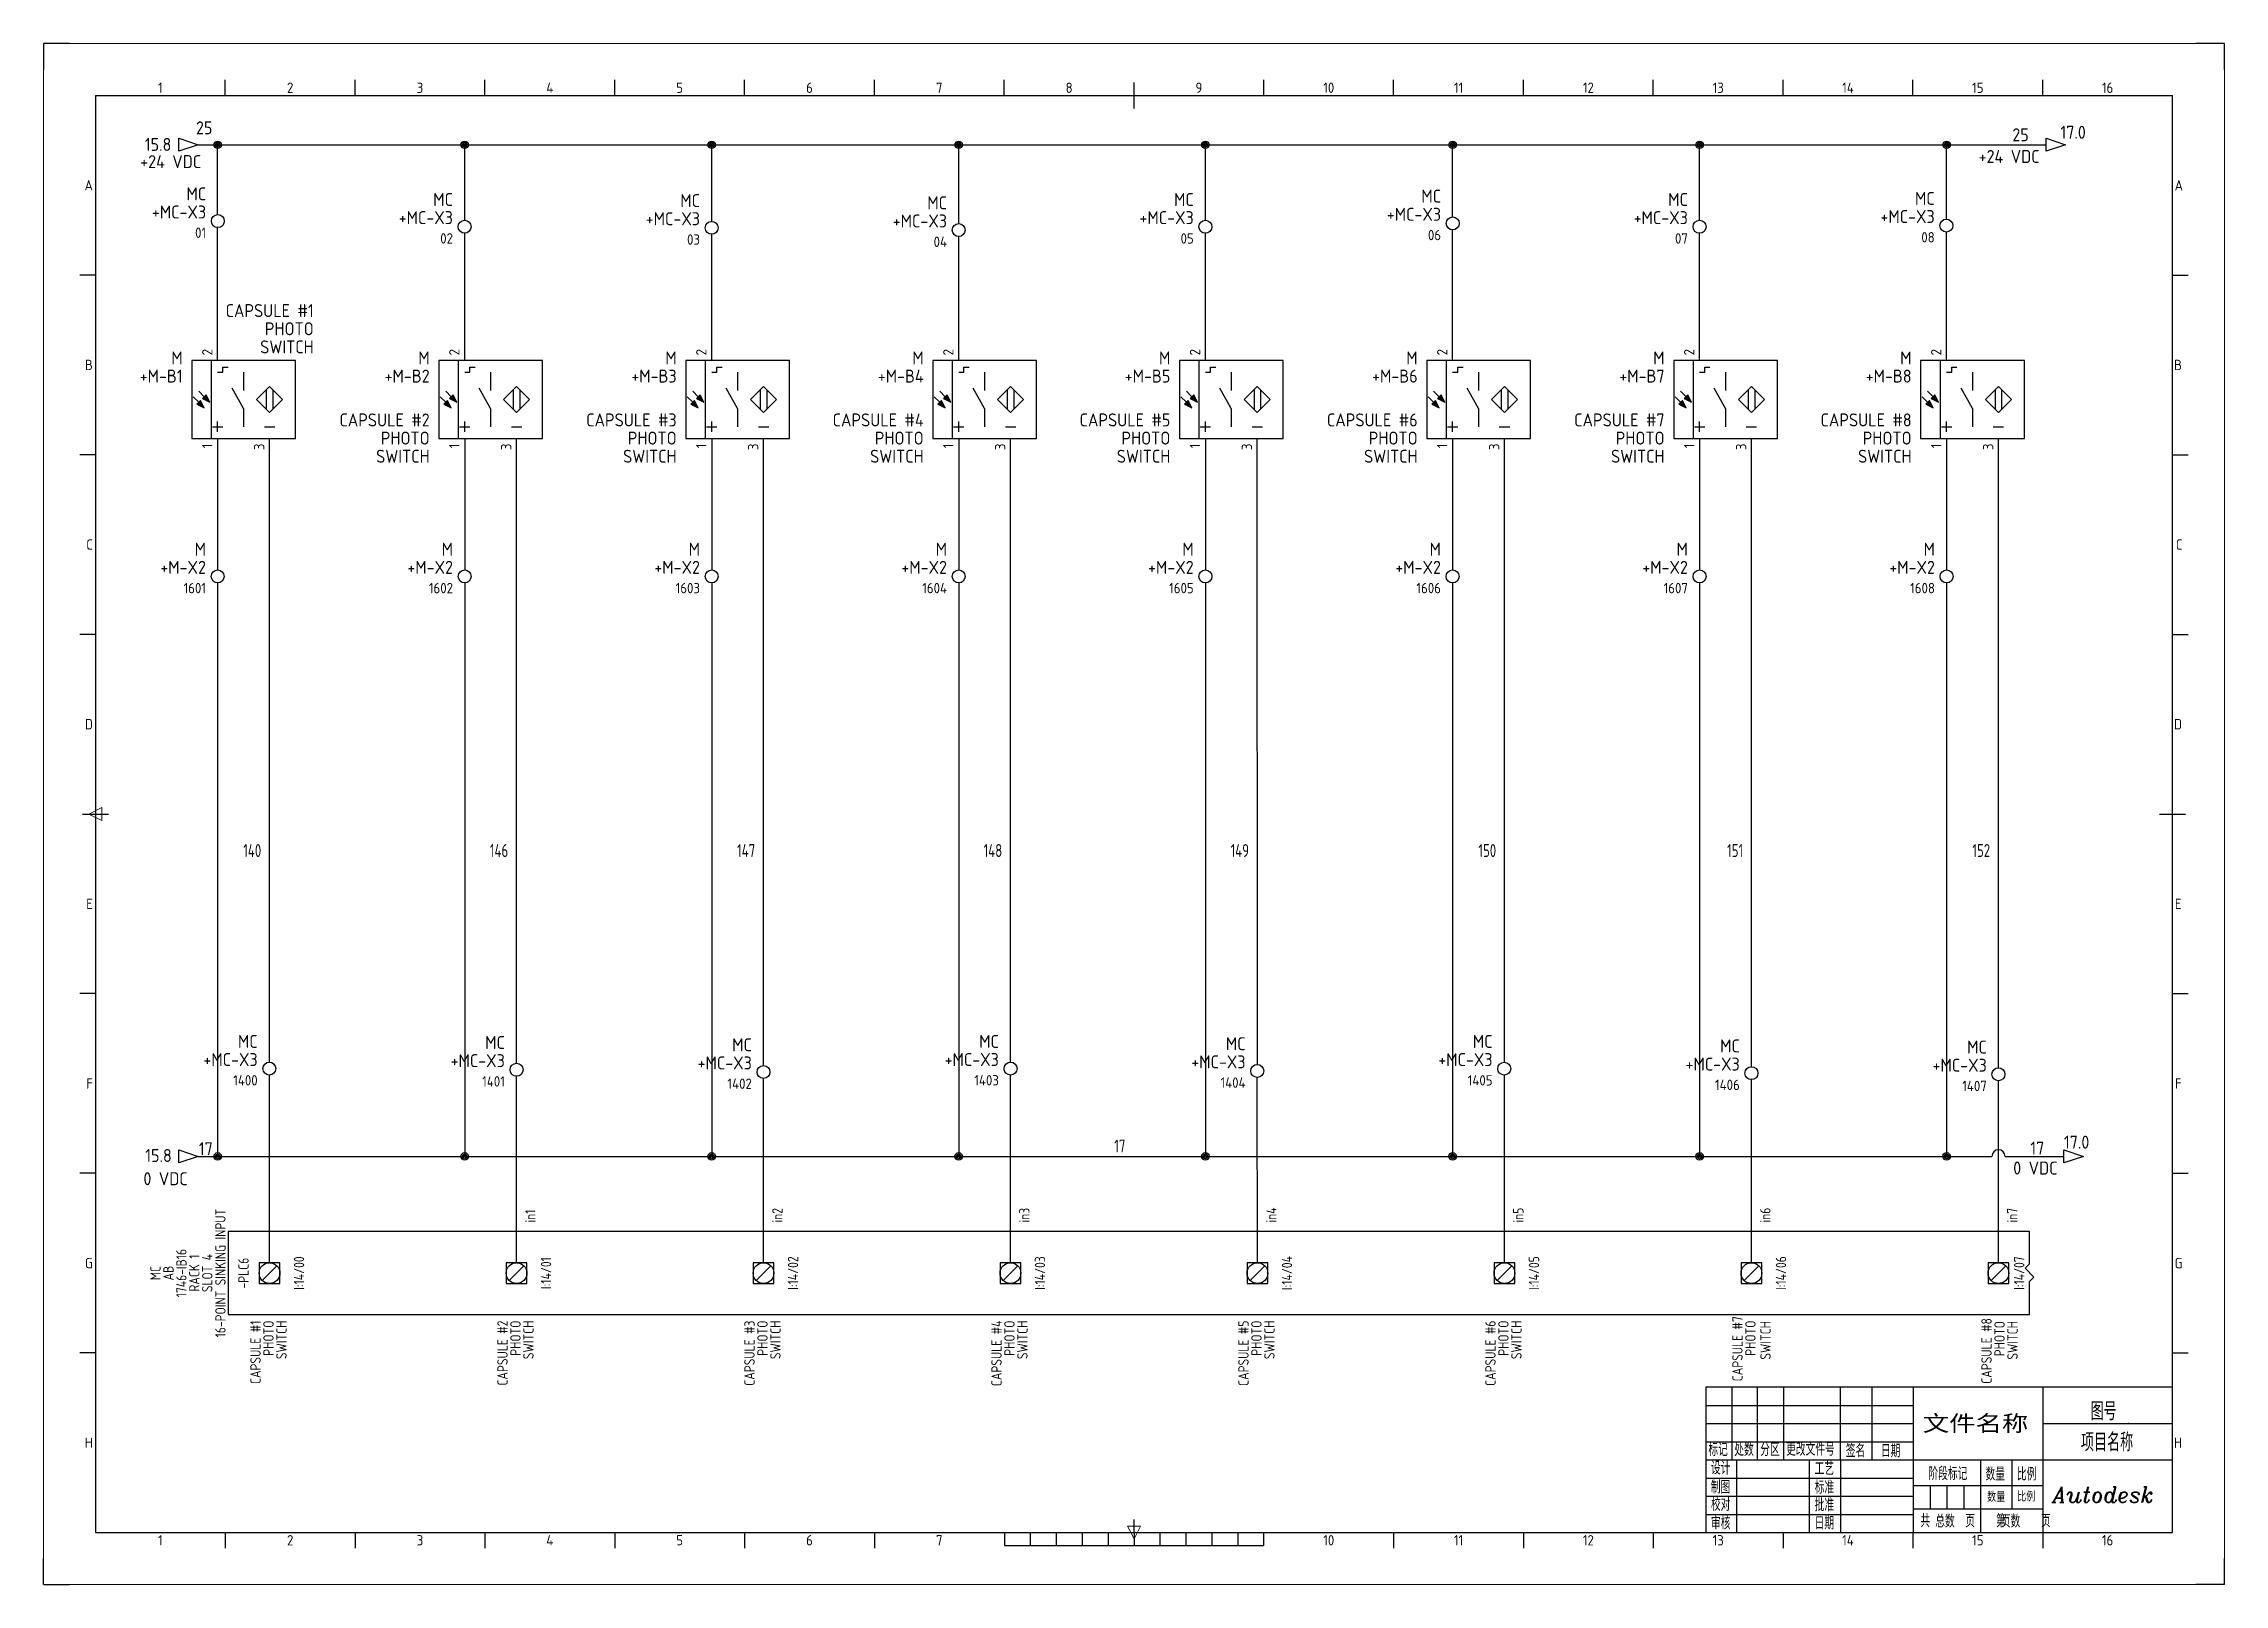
# Model space of a CAD drawing. Header units: millimetres. Extents: x 0 to 841, y 0 to 594.
import ezdxf
from ezdxf.enums import TextEntityAlignment as Align

# ---------------------------------------------------------------- set-up
doc = ezdxf.new("R2010")
doc.units = ezdxf.units.MM
doc.header["$LTSCALE"] = 12
for name, color, linetype in [('AE_BOR', 1, 'Continuous'), ('BLU_1.0mm^2', 5, 'Continuous'), ('DESC', 150, 'Continuous'), ('GRN_1.0mm^2', 3, 'Continuous'), ('GRN_2.5mm^2', 3, 'Continuous'), ('GRY_0.5mm^2', 9, 'Continuous'), ('LOC', 8, 'Continuous'), ('MISC', 7, 'Continuous'), ('SYMS', 7, 'Continuous'), ('TAGS', 150, 'Continuous'), ('TERMS', 123, 'Continuous'), ('WIRENO', 72, 'Continuous'), ('WIREREF', 52, 'Continuous'), ('WIREREF_DEST', 52, 'Continuous'), ('XREF', 7, 'Continuous'), ('图框_外框线', 7, 'Continuous'), ('图框_标题栏属性', 1, 'Continuous'), ('图框_标题栏文字', 6, 'Continuous')]:
    doc.layers.add(name, color=color, linetype=linetype)
doc.styles.get("Standard").update_dxf_attribs({"font": 'txt.shx', "bigfont": 'gbcbig.shx'})
doc.styles.add('WD', font='romans.shx', dxfattribs={"bigfont": 'gbcbig.shx'})
doc.styles.add('WD_IEC', font='isocp2.shx', dxfattribs={"width": 0.9, "height": 4, "bigfont": 'gbcbig.shx'})
doc.styles.add('工程字', font='gbenor.shx', dxfattribs={"bigfont": 'gbcbig.shx'})

# ---------------------------------------------------------------- blocks, each defined once
blk = doc.blocks.new('gb_a1')
for p, q in [((20, 574), (20, 20)), ((20, 574), (821, 574)), ((821, 20), (821, 574)), ((20, 20), (821, 20))]:
    blk.add_line(p, q)
at = {"layer": 'AE_BOR', "lineweight": 30}
for p, q in [((10, 594), (0, 594)), ((0, 594), (0, 584)), ((841, 594), (830, 594)), ((841, 584), (841, 594)), ((0, 0), (0, 10)), ((841, 0), (841, 10)), ((0, 0), (10, 0)), ((841, 0), (830, 0))]:
    blk.add_line(p, q, dxfattribs=at)
at = {"layer": 'AE_BOR', "color": 1, "lineweight": 15}
for p, q in [((0, 594), (841, 594)), ((0, 0), (0, 594)), ((841, 594), (841, 0)), ((17.5, 297), (22.5, 299.5)), ((22.5, 294.5), (17.5, 297)), ((22.5, 299.5), (22.5, 294.5)), ((420.5, 17.5), (418, 22.5)), ((418, 22.5), (423, 22.5)), ((423, 22.5), (420.5, 17.5)), ((841, 0), (0, 0))]:
    blk.add_line(p, q, dxfattribs=at)
at = {"layer": 'AE_BOR'}
for p, q in [((70.0625, 574), (70.0625, 580)), ((120.125, 574), (120.125, 580)), ((170.1875, 574), (170.1875, 580)), ((220.25, 574), (220.25, 580)), ((270.3125, 574), (270.3125, 580)), ((320.375, 574), (320.375, 580)), ((370.4375, 574), (370.4375, 580)), ((470.5625, 574), (470.5625, 580)), ((520.625, 574), (520.625, 580)), ((570.6875, 574), (570.6875, 580)), ((620.75, 574), (620.75, 580)), ((670.8125, 574), (670.8125, 580)), ((720.875, 574), (720.875, 580)), ((770.9375, 574), (770.9375, 580)), ((20, 504.75), (14, 504.75)), ((821, 504.75), (827, 504.75)), ((20, 435.5), (14, 435.5)), ((821, 435.5), (827, 435.5)), ((20, 366.25), (14, 366.25)), ((821, 366.25), (827, 366.25)), ((20, 227.75), (14, 227.75)), ((821, 227.75), (827, 227.75)), ((20, 158.5), (14, 158.5)), ((821, 158.5), (827, 158.5)), ((20, 89.25), (14, 89.25)), ((821, 89.25), (827, 89.25)), ((70.0625, 20), (70.0625, 14)), ((120.125, 20), (120.125, 14)), ((170.1875, 20), (170.1875, 14)), ((220.25, 20), (220.25, 14)), ((270.3125, 20), (270.3125, 14)), ((320.375, 20), (320.375, 14)), ((520.625, 20), (520.625, 14)), ((570.6875, 20), (570.6875, 14)), ((620.75, 20), (620.75, 14)), ((670.8125, 20), (670.8125, 14)), ((720.875, 20), (720.875, 14)), ((770.9375, 20), (770.9375, 14))]:
    blk.add_line(p, q, dxfattribs=at)
at = {"layer": 'AE_BOR', "color": 2, "lineweight": 30}
for p, q in [((420.5, 574), (420.5, 579)), ((420.5, 569), (420.5, 574)), ((15, 297), (25, 297)), ((816, 297), (826, 297)), ((370.5, 20), (370.5, 15)), ((380.5, 20), (380.5, 15)), ((390.5, 20), (390.5, 15)), ((400.5, 20), (400.5, 15)), ((410.5, 20), (410.5, 15)), ((420.5, 20), (420.5, 25)), ((420.5, 20), (420.5, 15)), ((430.5, 20), (430.5, 15)), ((440.5, 20), (440.5, 15)), ((450.5, 20), (450.5, 15)), ((460.5, 20), (460.5, 15)), ((470.5, 20), (470.5, 15)), ((370.5, 15), (470.5, 15))]:
    blk.add_line(p, q, dxfattribs=at)
at = {"layer": 'AE_BOR', "style": 'WD_IEC'}
for s, p in [('1', (45.03125, 575)), ('2', (95.09375, 575)), ('3', (145.15625, 575)), ('4', (195.21875, 575)), ('5', (245.28125, 575)), ('6', (295.34375, 575)), ('7', (345.40625, 575)), ('8', (395.46875, 575)), ('9', (445.53125, 575)), ('10', (495.59375, 575)), ('11', (545.65625, 575)), ('12', (595.71875, 575)), ('13', (645.78125, 575)), ('14', (695.84375, 575)), ('15', (745.90625, 575)), ('16', (795.96875, 575)), ('1', (45.03125, 15)), ('2', (95.09375, 15)), ('3', (145.15625, 15)), ('4', (195.21875, 15)), ('5', (245.28125, 15)), ('6', (295.34375, 15)), ('7', (345.40625, 15)), ('10', (495.59375, 15)), ('11', (545.65625, 15)), ('12', (595.71875, 15)), ('13', (645.78125, 15)), ('14', (695.84375, 15)), ('15', (745.90625, 15)), ('16', (795.96875, 15))]:
    blk.add_text(s, height=4, dxfattribs=at).set_placement(p, align=Align.CENTER)
for s, p in [('A', (19, 539.375)), ('A', (825.04762, 539.375)), ('B', (19, 470.125)), ('B', (824.66667, 470.125)), ('C', (19, 400.875)), ('C', (824.85714, 400.875)), ('D', (19, 331.625)), ('D', (824.66667, 331.625)), ('E', (19, 262.375)), ('E', (824.47619, 262.375)), ('F', (19, 193.125)), ('F', (824.47619, 193.125)), ('G', (19, 123.875)), ('G', (824.85714, 123.875)), ('H', (19, 54.625)), ('H', (824.66667, 54.625))]:
    blk.add_text(s, height=4, dxfattribs=at).set_placement(p, align=Align.MIDDLE_RIGHT)
blk = doc.blocks.new('PLCIO_3881')
at = {"layer": 'SYMS'}
for p, q in [((-16, 16), (-16, -16)), ((678.75, 16), (-16, 16)), ((678.75, 3.59), (678.75, 16)), ((-4, 4), (-4, -4)), ((4, 4), (-4, 4)), ((-4, 4), (-4, -4)), ((4, 4), (-4, 4)), ((-2.83, -2.83), (2.83, 2.83)), ((4, -4), (4, 4)), ((4, -4), (4, 4)), ((91.25, 4), (91.25, -4)), ((99.25, 4), (91.25, 4)), ((91.25, 4), (91.25, -4)), ((99.25, 4), (91.25, 4)), ((92.42, -2.83), (98.08, 2.83)), ((99.25, -4), (99.25, 4)), ((99.25, -4), (99.25, 4)), ((186.5, 4), (186.5, -4)), ((194.5, 4), (186.5, 4)), ((186.5, 4), (186.5, -4)), ((194.5, 4), (186.5, 4)), ((187.67, -2.83), (193.33, 2.83)), ((194.5, -4), (194.5, 4)), ((194.5, -4), (194.5, 4)), ((281.75, 4), (281.75, -4)), ((289.75, 4), (281.75, 4)), ((281.75, 4), (281.75, -4)), ((289.75, 4), (281.75, 4)), ((282.92, -2.83), (288.58, 2.83)), ((289.75, -4), (289.75, 4)), ((289.75, -4), (289.75, 4)), ((377, 4), (377, -4)), ((385, 4), (377, 4)), ((377, 4), (377, -4)), ((385, 4), (377, 4)), ((378.17, -2.83), (383.83, 2.83)), ((385, -4), (385, 4)), ((385, -4), (385, 4)), ((472.25, 4), (472.25, -4)), ((480.25, 4), (472.25, 4)), ((472.25, 4), (472.25, -4)), ((480.25, 4), (472.25, 4)), ((473.42, -2.83), (479.08, 2.83)), ((480.25, -4), (480.25, 4)), ((480.25, -4), (480.25, 4)), ((567.5, 4), (567.5, -4)), ((575.5, 4), (567.5, 4)), ((567.5, 4), (567.5, -4)), ((575.5, 4), (567.5, 4)), ((568.67, -2.83), (574.33, 2.83)), ((575.5, -4), (575.5, 4)), ((575.5, -4), (575.5, 4)), ((662.75, 4), (662.75, -4)), ((670.75, 4), (662.75, 4)), ((662.75, 4), (662.75, -4)), ((670.75, 4), (662.75, 4)), ((663.92, -2.83), (669.58, 2.83)), ((670.75, -4), (670.75, 4)), ((670.75, -4), (670.75, 4)), ((677.05, 1.89), (678.75, 3.59)), ((680.45, -1.5), (677.05, 1.89)), ((-4, -4), (4, -4)), ((-4, -4), (4, -4)), ((91.25, -4), (99.25, -4)), ((91.25, -4), (99.25, -4)), ((186.5, -4), (194.5, -4)), ((186.5, -4), (194.5, -4)), ((281.75, -4), (289.75, -4)), ((281.75, -4), (289.75, -4)), ((377, -4), (385, -4)), ((377, -4), (385, -4)), ((472.25, -4), (480.25, -4)), ((472.25, -4), (480.25, -4)), ((567.5, -4), (575.5, -4)), ((567.5, -4), (575.5, -4)), ((662.75, -4), (670.75, -4)), ((662.75, -4), (670.75, -4)), ((678.75, -3.2), (680.45, -1.5)), ((678.75, -16), (678.75, -3.2)), ((-16, -16), (678.75, -16))]:
    blk.add_line(p, q, dxfattribs=at)
for centre in [(0, 0), (95.25, 0), (190.5, 0), (285.75, 0), (381, 0), (476.25, 0), (571.5, 0), (666.75, 0)]:
    blk.add_circle(centre, 4, dxfattribs=at)
at = {"layer": 'SYMS', "style": 'WD_IEC', "width": 0.9}
for tag, p in [('TERMDESC01', (1.08, 6)), ('TERMDESC02', (96.33, 6)), ('TERMDESC03', (191.58, 6)), ('TERMDESC04', (286.83, 6)), ('TERMDESC05', (382.08, 6)), ('TERMDESC06', (477.33, 6)), ('TERMDESC07', (572.58, 6)), ('TERMDESC08', (667.83, 6))]:
    blk.add_attdef(tag, text='', height=4, rotation=90, dxfattribs=at).set_placement(p, align=Align.TOP_LEFT)
at = {"layer": 'SYMS', "style": 'WD_IEC'}
for tag, width, p in [('INST', 0.8, (-47, 0)), ('LOC', 0.8, (-42, 0)), ('MFG', 0.8, (-37, 0)), ('CAT', 0.8, (-32, 0)), ('LINE1', 0.9, (-27, 0)), ('LINE2', 0.9, (-22, 0)), ('DESC', 0.9, (-16.95, 0)), ('TAG', 0.8, (-10.29, 0)), ('TERM01', 0.9, (-6, 0)), ('TERM01', 0.9, (-5, 0)), ('TERM02', 0.9, (89.25, 0)), ('TERM03', 0.9, (184.5, 0)), ('TERM04', 0.9, (279.75, 0)), ('TERM05', 0.9, (375, 0)), ('TERM06', 0.9, (470.25, 0)), ('TERM07', 0.9, (565.5, 0)), ('TERM08', 0.9, (660.75, 0))]:
    blk.add_attdef(tag, text='', height=4, rotation=90, dxfattribs=dict(at, width=width)).set_placement(p, align=Align.CENTER)
at = {"layer": 'SYMS', "style": 'WD_IEC', "width": 0.9, "flags": 1}
for tag, p in [('X2TERM01', (0, 4)), ('X2TERM02', (95.25, 4)), ('X2TERM03', (190.5, 4)), ('X2TERM04', (285.75, 4)), ('X2TERM05', (381, 4)), ('X2TERM06', (476.25, 4)), ('X2TERM07', (571.5, 4)), ('X2TERM08', (666.75, 4))]:
    blk.add_attdef(tag, text='', height=0.64, rotation=90, dxfattribs=at).set_placement(p, align=Align.RIGHT)
at = {"layer": 'SYMS', "style": 'WD_IEC', "width": 0.8}
for tag, p in [('TAGA01', (6, 0)), ('TAGA02', (101.25, 0)), ('TAGA03', (196.5, 0)), ('TAGA04', (291.75, 0)), ('TAGA05', (387, 0)), ('TAGA06', (482.25, 0)), ('TAGA07', (577.5, 0)), ('TAGA08', (672.75, 0))]:
    blk.add_attdef(tag, text='', height=4, rotation=90, dxfattribs=at).set_placement(p, align=Align.TOP_CENTER)
at = {"layer": 'SYMS', "linetype": 'Continuous', "style": 'WD_IEC', "width": 0.9, "flags": 9}
blk.add_attdef('ASSYCODE', text='', height=0.64, rotation=90, dxfattribs=at).set_placement((-34.28, -7.36), align=Align.CENTER)
at = {"layer": 'SYMS', "style": 'WD_IEC', "width": 0.9}
for tag, p in [('DESCA01', (-3, -37)), ('DESCB01', (2, -37)), ('DESCC01', (7, -37)), ('DESCD01', (12, -37)), ('DESCE01', (17, -37)), ('DESCA02', (92.25, -37)), ('DESCB02', (97.25, -37)), ('DESCC02', (102.25, -37)), ('DESCD02', (107.25, -37)), ('DESCE02', (112.25, -37)), ('DESCA03', (187.5, -37)), ('DESCB03', (192.5, -37)), ('DESCC03', (197.5, -37)), ('DESCD03', (202.5, -37)), ('DESCE03', (207.5, -37)), ('DESCA04', (282.75, -37)), ('DESCB04', (287.75, -37)), ('DESCC04', (292.75, -37)), ('DESCD04', (297.75, -37)), ('DESCE04', (302.75, -37)), ('DESCA05', (378, -37)), ('DESCB05', (383, -37)), ('DESCC05', (388, -37)), ('DESCD05', (393, -37)), ('DESCE05', (398, -37)), ('DESCA06', (473.25, -37)), ('DESCB06', (478.25, -37)), ('DESCC06', (483.25, -37)), ('DESCD06', (488.25, -37)), ('DESCE06', (493.25, -37)), ('DESCA07', (568.5, -37)), ('DESCB07', (573.5, -37)), ('DESCC07', (578.5, -37)), ('DESCD07', (583.5, -37)), ('DESCE07', (588.5, -37)), ('DESCA08', (663.75, -37)), ('DESCB08', (668.75, -37)), ('DESCC08', (673.75, -37)), ('DESCD08', (678.75, -37)), ('DESCE08', (683.75, -37))]:
    blk.add_attdef(tag, text='', height=4, rotation=90, dxfattribs=at).set_placement(p, align=Align.RIGHT)
blk = doc.blocks.new('HA1S1')
blk.add_lwpolyline([(0, 1.25), (3.75, 0), (0, -1.25)], close=True)
at = {"style": 'WD_IEC'}
for tag, height, flags, p in [('WIRENO', 2.5, 8, (-1.25, 1)), ('SIGCODE', 1, 1, (5, 1.8))]:
    blk.add_attdef(tag, text='', height=height, dxfattribs=dict(at, flags=flags)).set_placement(p, align=Align.RIGHT)
at = {"style": 'WD_IEC', "flags": 1}
blk.add_attdef('X4TERM01', (0, 0), '', height=0.32, dxfattribs=at)
at = {"style": 'WD_IEC'}
blk.add_attdef('XREF', text='', height=2.5, dxfattribs=at).set_placement((5, 0), align=Align.MIDDLE_LEFT)
blk.add_attdef('DESC1', text='', height=2.5, dxfattribs=at).set_placement((-1.25, -1), align=Align.TOP_RIGHT)
blk = doc.blocks.new('HA1D3')
blk.add_lwpolyline([(0, 0), (-3.75, -1.25), (-3.75, 1.25)], close=True)
at = {"style": 'WD_IEC'}
blk.add_attdef('XREF', text='', height=2.5, dxfattribs=at).set_placement((-5, 0), align=Align.MIDDLE_RIGHT)
at = {"style": 'WD_IEC', "flags": 1}
blk.add_attdef('SIGCODE', text='', height=1, dxfattribs=at).set_placement((-2.5, 1.8), align=Align.RIGHT)
at = {"style": 'WD_IEC'}
for tag, p, height, flags in [('X1TERM01', (0, 0), 0.32, 1), ('WIRENO', (1.25, 1), 2.5, 8)]:
    blk.add_attdef(tag, p, '', height=height, dxfattribs=dict(at, flags=flags))
blk.add_attdef('DESC1', text='', height=2.5, dxfattribs=at).set_placement((1.25, -1), align=Align.TOP_LEFT)
blk = doc.blocks.new('VT0002')
blk.add_circle((0, 0), 1.25)
at = {"style": 'WD_IEC'}
for tag, p in [('INST', (-2.25, 7.5)), ('LOC', (-2.25, 4))]:
    blk.add_attdef(tag, text='', height=2.5, dxfattribs=at).set_placement(p, align=Align.RIGHT)
at = {"style": 'WD_IEC', "flags": 1}
for tag, p, height in [('ASSYCODE', (2.75, 10.75), 1), ('CATDESC', (2.75, 9.25), 1), ('MFG', (2.75, 7.25), 1.5), ('CAT', (2.75, 4.75), 1.5), ('X4TERM01', (-1.25, 0), 0.32), ('X4PIN01', (-1.25, 1), 0.4), ('X4TERMDESC01', (-1.25, 0.5), 0.4), ('X2TERM01', (0, 1.25), 0.32), ('X2PIN01', (0, 2.25), 0.4), ('X2TERMDESC01', (0, 1.75), 0.4), ('X8PIN01', (0, -0.25), 0.4), ('X1TERM01', (1.25, 0), 0.32), ('X1PIN01', (1.25, 1), 0.4), ('X1TERMDESC01', (1.25, 0.5), 0.4), ('X8TERM01', (0, -1.25), 0.32), ('X8TERMDESC01', (0, -0.75), 0.4), ('STRIPSEQ', (0, -3), 0.4), ('LINKTERM', (0, -2), 0.4)]:
    blk.add_attdef(tag, p, '', height=height, dxfattribs=at)
at = {"style": 'WD_IEC', "flags": 8}
for tag, height, p in [('TAGSTRIP', 2.5, (-2.25, 0.5)), ('TERM01', 2, (-2.25, -3.25))]:
    blk.add_attdef(tag, text='', height=height, dxfattribs=at).set_placement(p, align=Align.RIGHT)
blk = doc.blocks.new('VPX11PE3R')
for p, q in [((-1.25, 7.5), (-1.25, -7.5)), ((0, 5.25), (1, 5.25)), ((1, 5.25), (1, 6.25)), ((1, 6.25), (2, 6.25)), ((5, 5.25), (5, 1.75)), ((-3.66, -0.53), (-4.72, 0.53)), ((-2.59, 0.53), (-3.66, 1.59)), ((-2.24, 0.88), (-2.95, 0.18)), ((-2.95, 0.18), (-1.53, -0.53)), ((-1.53, -0.53), (-2.24, 0.88)), ((5, -1.75), (2.81, 2.19)), ((9.38, 1.87), (9.38, -1.88)), ((10.62, 1.87), (10.62, -1.88)), ((-3.3, -0.18), (-4.01, -0.88)), ((-4.01, -0.88), (-2.59, -1.59)), ((-2.59, -1.59), (-3.3, -0.18)), ((5, -1.75), (5, -5.25)), ((-1, -5.25), (1, -5.25)), ((0, -6.25), (0, -4.25)), ((9, -5.25), (11, -5.25))]:
    blk.add_line(p, q)
for points in [[(-5, -7.5), (15, -7.5), (15, 7.5), (-5, 7.5)], [(10, 2.5), (12.5, 0), (10, -2.5), (7.5, 0)]]:
    blk.add_lwpolyline(points, close=True)
for points in [[(-2.24, 0.88), (-2.95, 0.18), (-1.53, -0.53)], [(-3.3, -0.18), (-4.01, -0.88), (-2.59, -1.59)]]:
    blk.add_solid(points)
at = {"style": 'WD_IEC'}
for tag, p in [('INST', (-6.75, 10.25)), ('LOC', (-6.75, 6.75)), ('TAG1', (-6.75, 3.25)), ('DESC1', (-6.75, -5.2)), ('DESC2', (-6.75, -8.7)), ('DESC3', (-6.75, -12.2))]:
    blk.add_attdef(tag, text='', height=2.5, dxfattribs=at).set_placement(p, align=Align.RIGHT)
blk.add_attdef('TERM02', (-1, 8.5), '', height=2, rotation=90, dxfattribs=at)
at = {"style": 'WD_IEC', "flags": 1}
for tag, p, height in [('X2TERM02', (0, 7.5), 0.32), ('MFG', (17.75, 6.5), 1.5), ('CAT', (17.75, 4), 1.5), ('ASSYCODE', (16, -4), 1), ('X8TERM01', (0, -7.5), 0.32), ('X8TERM03', (10, -7.5), 0.32), ('FAMILY', (16, -5.5), 1), ('CATDESC', (16, -7), 1)]:
    blk.add_attdef(tag, p, '', height=height, dxfattribs=at)
at = {"lineweight": 15, "style": 'WD_IEC'}
blk.add_attdef('XREF', text='', height=2.5, dxfattribs=at).set_placement((-6.75, -1.35), align=Align.RIGHT)
at = {"style": 'WD_IEC'}
for tag, p in [('TERM01', (-1, -8.5)), ('TERM03', (9, -8.5))]:
    blk.add_attdef(tag, text='', height=2, rotation=90, dxfattribs=at).set_placement(p, align=Align.RIGHT)
blk = doc.blocks.new('WD_WNH')
at = {"linetype": 'Continuous', "style": 'WD_IEC', "width": 0.8}
blk.add_attdef('WIRENO', text='', height=2.5, dxfattribs=at).set_placement((0, 0.75), align=Align.CENTER)
at = {"style": 'WD_IEC', "flags": 1}
for tag, p in [('W08USER', (0, 0.375)), ('W04USER', (0, 0.875)), ('W05USER', (0, 0.75)), ('W09USER', (0, 0.25)), ('W03USER', (0, 1)), ('W06USER', (0, 0.625)), ('W07USER', (0, 0.5)), ('W02USER', (0, 1.125)), ('W01USER', (0, 1.25)), ('W10USER', (0, 0.125))]:
    blk.add_attdef(tag, text='', height=0.08, dxfattribs=at).set_placement(p, align=Align.CENTER)
blk = doc.blocks.new('WD_WNV')
at = {"linetype": 'Continuous', "style": 'WD_IEC', "width": 0.8}
blk.add_attdef('WIRENO', text='', height=2.5, dxfattribs=at).set_placement((-1.6, 0), align=Align.MIDDLE_RIGHT)
at = {"style": 'WD_IEC', "flags": 1}
for tag, p in [('W08USER', (-1, 0.375)), ('W04USER', (-1, 0.875)), ('W05USER', (-1, 0.75)), ('W09USER', (-1, 0.25)), ('W03USER', (-1, 1)), ('W06USER', (-1, 0.625)), ('W07USER', (-1, 0.5)), ('W02USER', (-1, 1.125)), ('W01USER', (-1, 1.25)), ('W10USER', (-1, 0.125))]:
    blk.add_attdef(tag, text='', height=0.08, dxfattribs=at).set_placement(p, align=Align.CENTER)
blk = doc.blocks.new('CorpLogoBlock')
at = {"insert": (-46.09, 17.54), "char_height": 6, "width": 37.2055, "attachment_point": 1, "style": '工程字'}
blk.add_mtext('{\\Fitalic|c0;Autodesk}', dxfattribs=at)
blk = doc.blocks.new('GB_TitleBlock')
at = {"lineweight": -3}
for p, q in [((-50, 42), (0, 42)), ((-50, 28), (0, 28))]:
    blk.add_line(p, q, dxfattribs=at)
blk.add_point((-16.99, 42), dxfattribs=at)
at = {"layer": '图框_外框线'}
for p, q in [((-170, 56), (-170, 28)), ((-160, 28), (-160, 56)), ((-150, 56), (-150, 28)), ((-128, 28), (-128, 56)), ((-116, 56), (-116, 28)), ((-100, 56), (-100, 0)), ((-50, 56), (-50, 0)), ((-180, 49), (-100, 49)), ((-180, 42), (-100, 42)), ((-180, 35), (-100, 35)), ((-180, 28), (-50, 28)), ((-168, 0), (-168, 28)), ((-140, 0), (-140, 28)), ((-128, 28), (-128, 0)), ((-74, 28), (-74, 0)), ((-62, 28), (-62, 9)), ((-180, 21), (-100, 21)), ((-50, 18), (-100, 18)), ((-93.5, 18), (-93.5, 9)), ((-87, 18), (-87, 9)), ((-80.5, 18), (-80.5, 9)), ((-180, 14), (-100, 14)), ((-50, 9), (-100, 9)), ((-180, 7), (-100, 7))]:
    blk.add_line(p, q, dxfattribs=at)
blk.add_lwpolyline([(0, 56), (-180, 56), (-180, 0), (0, 0), (0, 56)], dxfattribs=at)
at = {"style": 'WD', "flags": 1}
blk.add_attdef('WD_TB', (-168.38, 50.46), '', height=2, dxfattribs=at)
at = {"layer": '图框_标题栏属性', "style": '工程字'}
for tag, p in [('REV3', (-179.58, 50.91)), ('REV2', (-179.43, 43.49)), ('REV1', (-179.43, 36.77))]:
    blk.add_attdef(tag, p, '', height=3, dxfattribs=at)
for tag, height, width, p, p2 in [('REV3DET', 3, 13.288798, (-148.76, 50.77), (-130.49, 50.77)), ('BY3', 3, 6.930672, (-126.95, 50.77), (-117.42, 50.77)), ('RD3', 3, 9.096075, (-114.66, 50.77), (-102.16, 50.77)), ('REV2DET', 3, 1.39216, (-148.76, 43.77), (-130.49, 43.77)), ('BY2', 3, 6.930672, (-126.95, 43.77), (-117.42, 43.77)), ('RD2', 3, 9.096075, (-114.66, 43.77), (-102.16, 43.77)), ('文件名称', 7, 2.04191, (-96.3, 38.33), (-55.63, 38.33)), ('REV1DET', 3, 13.288798, (-148.76, 36.77), (-130.49, 36.77)), ('BY1', 3, 6.930672, (-126.95, 36.77), (-117.42, 36.77)), ('RD1', 3, 9.096075, (-114.66, 36.77), (-102.16, 36.77))]:
    blk.add_attdef(tag, text='', height=height, dxfattribs=dict(at, width=width)).set_placement(p, p2, align=Align.FIT)
for tag, p in [('图号', (-26.57, 46.93)), ('项目名称', (-25.25, 35.16))]:
    blk.add_attdef(tag, text='', height=7, dxfattribs=at).set_placement(p, align=Align.MIDDLE)
at = {"layer": '图框_标题栏属性', "lineweight": -3}
for tag, p in [('设计', (-163.59, 22.3)), ('工艺', (-123.59, 22.3)), ('制图', (-163.59, 15.3)), ('标准', (-123.59, 15.3)), ('校对', (-163.59, 8.3)), ('批准', (-123.59, 8.3)), ('审核', (-163.59, 1.3)), ('日期', (-123.59, 1.3))]:
    blk.add_attdef(tag, p, '', height=5, dxfattribs=at)
at = {"layer": '图框_标题栏属性', "style": '工程字'}
for tag, height, p in [('数量', 3.5, (-68.02, 13.58)), ('比例', 3.5, (-56.4, 13.74)), ('总数', 5, (-87.74, 4.36)), ('页数', 5, (-62.45, 4.36))]:
    blk.add_attdef(tag, text='', height=height, dxfattribs=at).set_placement(p, align=Align.MIDDLE_CENTER)
at = {"layer": '图框_标题栏文字', "style": '工程字'}
for s, p in [('标记', (-179, 29.44)), ('处数', (-169, 29.44)), ('分区', (-159, 29.44)), ('更改文件号', (-149, 29.59)), ('签名', (-126, 29)), ('日期', (-112.47, 28.98)), ('设计', (-177.99, 22.35)), ('工艺', (-138.02, 22.15)), ('阶段标记', (-94.11, 20.2)), ('数量', (-72.11, 20)), ('比例', (-60, 20)), ('制图', (-178.04, 15.02)), ('标准', (-137.99, 14.92)), ('校对', (-177.99, 8.33)), ('批准', (-138.02, 8.15)), ('审核', (-177.99, 1.15)), ('日期', (-138.02, 1.15)), ('共     页   第     页', (-97.24, 2))]:
    blk.add_text(s, height=5, dxfattribs=at).set_placement(p)
blk = doc.blocks.new('wddot')
for radius in [0.72, 0.449, 0.223]:
    blk.add_circle((0, 0), radius)

msp = doc.modelspace()

# ---------------------------------------------------------------- linework, layer by layer
at = {"layer": 'BLU_1.0mm^2'}
for p, q in [((59.66, 555), (352.89, 555)), ((87.12, 201.33), (87.12, 441.82)), ((182.38, 200.9), (182.38, 441.82)), ((277.62, 200.03), (277.62, 441.82)), ((372.88, 201.33), (372.89, 441.82)), ((468.12, 200.44), (468.02, 441.82)), ((563.38, 201.31), (563.38, 441.82)), ((658.62, 199.58), (658.62, 441.82)), ((753.88, 199.15), (753.88, 441.82))]:
    msp.add_line(p, q, dxfattribs=at)
at = {"layer": 'BLU_1.0mm^2', "ltscale": 4}
for p, q in [((67.12, 528.08), (67.12, 555)), ((162.38, 525.92), (162.38, 555)), ((257.63, 525.48), (257.63, 555)), ((352.89, 555), (772.23, 555)), ((352.89, 524.62), (352.89, 555)), ((448.02, 525.9), (448.04, 555)), ((543.38, 527.2), (543.38, 555)), ((638.62, 525.9), (638.62, 555)), ((733.87, 526.33), (733.87, 555)), ((67.12, 471.82), (67.12, 523.08)), ((543.38, 471.82), (543.38, 522.2)), ((162.38, 471.82), (162.38, 520.92)), ((257.63, 471.82), (257.63, 520.48)), ((352.89, 471.82), (352.89, 519.62)), ((448.02, 471.82), (448.04, 520.9)), ((638.62, 471.82), (638.62, 520.9)), ((733.87, 471.82), (733.87, 521.33)), ((67.12, 441.82), (67.12, 391.09)), ((162.38, 441.82), (162.38, 391.09)), ((257.63, 441.82), (257.63, 391.09)), ((352.89, 441.82), (352.89, 391.09)), ((448.02, 441.82), (448.02, 391.09)), ((543.38, 441.82), (543.38, 391.09)), ((638.62, 441.82), (638.62, 391.09)), ((733.87, 441.82), (733.87, 391.09))]:
    msp.add_line(p, q, dxfattribs=at)
at = {"layer": 'GRN_1.0mm^2', "ltscale": 4}
for p, q in [((67.12, 386.09), (67.12, 165)), ((162.38, 386.09), (162.38, 165)), ((257.63, 386.09), (257.63, 165)), ((352.89, 386.09), (352.89, 165)), ((448.02, 386.09), (448.02, 165)), ((543.38, 386.09), (543.38, 165)), ((638.62, 386.09), (638.62, 165)), ((733.87, 386.09), (733.87, 165))]:
    msp.add_line(p, q, dxfattribs=at)
at = {"layer": 'GRN_2.5mm^2', "ltscale": 4}
for p, q in [((59.66, 165), (751.34, 165)), ((756.41, 165), (779.14, 165))]:
    msp.add_line(p, q, dxfattribs=at)
msp.add_arc((753.88, 165), 2.54, 0, 180, dxfattribs=at)
at = {"layer": 'GRY_0.5mm^2'}
for p, q in [((87.12, 124), (87.12, 196.33)), ((182.38, 124), (182.38, 195.9)), ((277.62, 124), (277.62, 195.03)), ((372.88, 124), (372.89, 196.33)), ((468.12, 124), (468.02, 195.44)), ((563.38, 124), (563.38, 196.31)), ((658.62, 124), (658.62, 194.58)), ((753.88, 124), (753.88, 194.15))]:
    msp.add_line(p, q, dxfattribs=at)

# ---------------------------------------------------------------- block references
for name, p in [('gb_a1', (0, 0)), ('CorpLogoBlock', (821, 20))]:
    msp.add_blockref(name, p)
ref = msp.add_blockref('GB_TitleBlock', (821, 20))
ref.add_attrib('页数', '页数', dxfattribs={"layer": '图框_标题栏属性', "height": 5, "style": '工程字'}).set_placement((758.55, 24.36), align=Align.MIDDLE_CENTER)
ref.add_attrib('总数', '总数', dxfattribs={"layer": '图框_标题栏属性', "height": 5, "style": '工程字'}).set_placement((733.26, 24.36), align=Align.MIDDLE_CENTER)
ref.add_attrib('比例', '比例', dxfattribs={"layer": '图框_标题栏属性', "height": 3.5, "style": '工程字'}).set_placement((764.6, 33.74), align=Align.MIDDLE_CENTER)
ref.add_attrib('数量', '数量', dxfattribs={"layer": '图框_标题栏属性', "height": 3.5, "style": '工程字'}).set_placement((752.98, 33.58), align=Align.MIDDLE_CENTER)
ref.add_attrib('项目名称', '项目名称', dxfattribs={"layer": '图框_标题栏属性', "height": 7, "style": '工程字'}).set_placement((795.75, 55.16), align=Align.MIDDLE)
ref.add_attrib('图号', '图号', dxfattribs={"layer": '图框_标题栏属性', "height": 7, "style": '工程字'}).set_placement((794.43, 66.93), align=Align.MIDDLE)
ref.add_attrib('文件名称', '文件名称', dxfattribs={"layer": '图框_标题栏属性', "height": 7, "style": '工程字', "width": 2.04191}).set_placement((724.7, 58.33), (765.37, 58.33), align=Align.FIT)
at = {"layer": 'SYMS', "ltscale": 4}
ref = msp.add_blockref('HA1D3', (59.66, 555), dxfattribs=dict(at, xscale=2, yscale=2, zscale=2))
ref.add_attrib('WIRENO', '25', (58.75, 559.03), dxfattribs={"layer": 'WIREREF_DEST', "height": 5, "style": 'WD_IEC', "flags": 8})
ref.add_attrib('DESC1', '+24 VDC', dxfattribs={"layer": 'DESC', "height": 5, "style": 'WD_IEC'}).set_placement((37.25, 551), align=Align.TOP_LEFT)
ref.add_attrib('XREF', '15.8', dxfattribs={"layer": 'XREF', "height": 5, "style": 'WD_IEC'}).set_placement((49.26, 555.14), align=Align.MIDDLE_RIGHT)
at = {"layer": 'SYMS', "xscale": 2, "yscale": 2, "zscale": 2}
for p in [(67.12, 555), (162.38, 555), (257.63, 555), (352.89, 555), (448.04, 555), (448.04, 555), (543.38, 555), (543.38, 555), (638.62, 555), (638.62, 555), (733.87, 555), (733.87, 555), (67.12, 165), (162.38, 165), (257.63, 165), (352.89, 165), (448.02, 165), (543.38, 165), (638.62, 165), (733.87, 165)]:
    msp.add_blockref('wddot', p, dxfattribs=at)
at = {"layer": 'SYMS', "ltscale": 4}
ref = msp.add_blockref('HA1S1', (772.23, 555), dxfattribs=dict(at, xscale=2, yscale=2, zscale=2))
ref.add_attrib('WIRENO', '25', dxfattribs={"layer": 'WIREREF', "height": 5, "style": 'WD_IEC', "flags": 8}).set_placement((765.57, 556.35), align=Align.RIGHT)
ref.add_attrib('DESC1', '+24 VDC', dxfattribs={"layer": 'DESC', "height": 5, "style": 'WD_IEC'}).set_placement((769.73, 553), align=Align.TOP_RIGHT)
ref.add_attrib('XREF', '17.0', dxfattribs={"layer": 'XREF', "height": 5, "style": 'WD_IEC'}).set_placement((777.77, 559.82), align=Align.MIDDLE_LEFT)
at = {"layer": 'SYMS'}
ref = msp.add_blockref('VT0002', (67.18, 525.58), dxfattribs=dict(at, xscale=2, yscale=2, zscale=2))
ref.add_attrib('TAGSTRIP', '+MC-X3', dxfattribs={"layer": 'TAGS', "height": 5, "style": 'WD_IEC', "flags": 8}).set_placement((62.68, 526.58), align=Align.RIGHT)
ref.add_attrib('LOC', 'MC', dxfattribs={"layer": 'LOC', "height": 5, "style": 'WD_IEC'}).set_placement((62.68, 533.58), align=Align.RIGHT)
ref.add_attrib('TERM01', '01', dxfattribs={"layer": 'TERMS', "height": 4, "style": 'WD_IEC', "flags": 8}).set_placement((62.68, 519.08), align=Align.RIGHT)
ref = msp.add_blockref('VT0002', (162.36, 523.42), dxfattribs=dict(at, xscale=2, yscale=2, zscale=2))
ref.add_attrib('TAGSTRIP', '+MC-X3', dxfattribs={"layer": 'TAGS', "height": 5, "style": 'WD_IEC', "flags": 8}).set_placement((157.86, 524.42), align=Align.RIGHT)
ref.add_attrib('LOC', 'MC', dxfattribs={"layer": 'LOC', "height": 5, "style": 'WD_IEC'}).set_placement((157.86, 531.42), align=Align.RIGHT)
ref.add_attrib('TERM01', '02', dxfattribs={"layer": 'TERMS', "height": 4, "style": 'WD_IEC', "flags": 8}).set_placement((157.86, 516.92), align=Align.RIGHT)
ref = msp.add_blockref('VT0002', (257.63, 522.98), dxfattribs=dict(at, xscale=2, yscale=2, zscale=2))
ref.add_attrib('TAGSTRIP', '+MC-X3', dxfattribs={"layer": 'TAGS', "height": 5, "style": 'WD_IEC', "flags": 8}).set_placement((253.13, 523.98), align=Align.RIGHT)
ref.add_attrib('LOC', 'MC', dxfattribs={"layer": 'LOC', "height": 5, "style": 'WD_IEC'}).set_placement((253.13, 530.98), align=Align.RIGHT)
ref.add_attrib('TERM01', '03', dxfattribs={"layer": 'TERMS', "height": 4, "style": 'WD_IEC', "flags": 8}).set_placement((253.13, 516.48), align=Align.RIGHT)
ref = msp.add_blockref('VT0002', (352.89, 522.12), dxfattribs=dict(at, xscale=2, yscale=2, zscale=2))
ref.add_attrib('TAGSTRIP', '+MC-X3', dxfattribs={"layer": 'TAGS', "height": 5, "style": 'WD_IEC', "flags": 8}).set_placement((348.39, 523.12), align=Align.RIGHT)
ref.add_attrib('LOC', 'MC', dxfattribs={"layer": 'LOC', "height": 5, "style": 'WD_IEC'}).set_placement((348.39, 530.12), align=Align.RIGHT)
ref.add_attrib('TERM01', '04', dxfattribs={"layer": 'TERMS', "height": 4, "style": 'WD_IEC', "flags": 8}).set_placement((348.39, 515.62), align=Align.RIGHT)
ref = msp.add_blockref('VT0002', (448.04, 523.4), dxfattribs=dict(at, xscale=2, yscale=2, zscale=2))
ref.add_attrib('TAGSTRIP', '+MC-X3', dxfattribs={"layer": 'TAGS', "height": 5, "style": 'WD_IEC', "flags": 8}).set_placement((443.54, 524.4), align=Align.RIGHT)
ref.add_attrib('LOC', 'MC', dxfattribs={"layer": 'LOC', "height": 5, "style": 'WD_IEC'}).set_placement((443.54, 531.4), align=Align.RIGHT)
ref.add_attrib('TERM01', '05', dxfattribs={"layer": 'TERMS', "height": 4, "style": 'WD_IEC', "flags": 8}).set_placement((443.54, 516.9), align=Align.RIGHT)
ref = msp.add_blockref('VT0002', (543.42, 524.7), dxfattribs=dict(at, xscale=2, yscale=2, zscale=2))
ref.add_attrib('TAGSTRIP', '+MC-X3', dxfattribs={"layer": 'TAGS', "height": 5, "style": 'WD_IEC', "flags": 8}).set_placement((538.92, 525.7), align=Align.RIGHT)
ref.add_attrib('LOC', 'MC', dxfattribs={"layer": 'LOC', "height": 5, "style": 'WD_IEC'}).set_placement((538.92, 532.7), align=Align.RIGHT)
ref.add_attrib('TERM01', '06', dxfattribs={"layer": 'TERMS', "height": 4, "style": 'WD_IEC', "flags": 8}).set_placement((538.92, 518.2), align=Align.RIGHT)
ref = msp.add_blockref('VT0002', (638.61, 523.4), dxfattribs=dict(at, xscale=2, yscale=2, zscale=2))
ref.add_attrib('TAGSTRIP', '+MC-X3', dxfattribs={"layer": 'TAGS', "height": 5, "style": 'WD_IEC', "flags": 8}).set_placement((634.11, 524.4), align=Align.RIGHT)
ref.add_attrib('LOC', 'MC', dxfattribs={"layer": 'LOC', "height": 5, "style": 'WD_IEC'}).set_placement((634.11, 531.4), align=Align.RIGHT)
ref.add_attrib('TERM01', '07', dxfattribs={"layer": 'TERMS', "height": 4, "style": 'WD_IEC', "flags": 8}).set_placement((634.11, 516.9), align=Align.RIGHT)
ref = msp.add_blockref('VT0002', (733.79, 523.83), dxfattribs=dict(at, xscale=2, yscale=2, zscale=2))
ref.add_attrib('TAGSTRIP', '+MC-X3', dxfattribs={"layer": 'TAGS', "height": 5, "style": 'WD_IEC', "flags": 8}).set_placement((729.29, 524.83), align=Align.RIGHT)
ref.add_attrib('LOC', 'MC', dxfattribs={"layer": 'LOC', "height": 5, "style": 'WD_IEC'}).set_placement((729.29, 531.83), align=Align.RIGHT)
ref.add_attrib('TERM01', '08', dxfattribs={"layer": 'TERMS', "height": 4, "style": 'WD_IEC', "flags": 8}).set_placement((729.29, 517.33), align=Align.RIGHT)
at = {"layer": 'SYMS', "ltscale": 4}
ref = msp.add_blockref('VPX11PE3R', (67.12, 456.82), dxfattribs=dict(at, xscale=2, yscale=2, zscale=2))
ref.add_attrib('TAG1', '+M-B1', dxfattribs={"layer": 'TAGS', "height": 5, "style": 'WD_IEC'}).set_placement((53.62, 463.32), align=Align.RIGHT)
ref.add_attrib('LOC', 'M', dxfattribs={"layer": 'LOC', "height": 5, "style": 'WD_IEC'}).set_placement((53.62, 470.32), align=Align.RIGHT)
ref.add_attrib('DESC1', 'CAPSULE #1', dxfattribs={"layer": 'DESC', "height": 5, "style": 'WD_IEC'}).set_placement((104.17, 488.57), align=Align.RIGHT)
ref.add_attrib('DESC2', 'PHOTO', dxfattribs={"layer": 'DESC', "height": 5, "style": 'WD_IEC'}).set_placement((104.17, 481.57), align=Align.RIGHT)
ref.add_attrib('DESC3', 'SWITCH', dxfattribs={"layer": 'DESC', "height": 5, "style": 'WD_IEC'}).set_placement((104.17, 474.57), align=Align.RIGHT)
ref.add_attrib('TERM01', '1', dxfattribs={"layer": 'TERMS', "height": 4, "rotation": 90, "style": 'WD_IEC'}).set_placement((65.12, 439.82), align=Align.RIGHT)
ref.add_attrib('TERM02', '2', (65.12, 473.82), dxfattribs={"layer": 'TERMS', "height": 4, "rotation": 90, "style": 'WD_IEC'})
ref.add_attrib('TERM03', '3', dxfattribs={"layer": 'TERMS', "height": 4, "rotation": 90, "style": 'WD_IEC'}).set_placement((85.12, 439.82), align=Align.RIGHT)
ref = msp.add_blockref('VPX11PE3R', (162.38, 456.82), dxfattribs=dict(at, xscale=2, yscale=2, zscale=2))
ref.add_attrib('TAG1', '+M-B2', dxfattribs={"layer": 'TAGS', "height": 5, "style": 'WD_IEC'}).set_placement((148.88, 463.32), align=Align.RIGHT)
ref.add_attrib('LOC', 'M', dxfattribs={"layer": 'LOC', "height": 5, "style": 'WD_IEC'}).set_placement((148.88, 470.32), align=Align.RIGHT)
ref.add_attrib('DESC1', 'CAPSULE #2', dxfattribs={"layer": 'DESC', "height": 5, "style": 'WD_IEC'}).set_placement((148.88, 446.42), align=Align.RIGHT)
ref.add_attrib('DESC2', 'PHOTO', dxfattribs={"layer": 'DESC', "height": 5, "style": 'WD_IEC'}).set_placement((148.88, 439.42), align=Align.RIGHT)
ref.add_attrib('DESC3', 'SWITCH', dxfattribs={"layer": 'DESC', "height": 5, "style": 'WD_IEC'}).set_placement((148.88, 432.42), align=Align.RIGHT)
ref.add_attrib('TERM01', '1', dxfattribs={"layer": 'TERMS', "height": 4, "rotation": 90, "style": 'WD_IEC'}).set_placement((160.38, 439.82), align=Align.RIGHT)
ref.add_attrib('TERM02', '2', (160.38, 473.82), dxfattribs={"layer": 'TERMS', "height": 4, "rotation": 90, "style": 'WD_IEC'})
ref.add_attrib('TERM03', '3', dxfattribs={"layer": 'TERMS', "height": 4, "rotation": 90, "style": 'WD_IEC'}).set_placement((180.38, 439.82), align=Align.RIGHT)
ref = msp.add_blockref('VPX11PE3R', (257.63, 456.82), dxfattribs=dict(at, xscale=2, yscale=2, zscale=2))
ref.add_attrib('TAG1', '+M-B3', dxfattribs={"layer": 'TAGS', "height": 5, "style": 'WD_IEC'}).set_placement((244.13, 463.32), align=Align.RIGHT)
ref.add_attrib('LOC', 'M', dxfattribs={"layer": 'LOC', "height": 5, "style": 'WD_IEC'}).set_placement((244.13, 470.32), align=Align.RIGHT)
ref.add_attrib('DESC1', 'CAPSULE #3', dxfattribs={"layer": 'DESC', "height": 5, "style": 'WD_IEC'}).set_placement((244.13, 446.42), align=Align.RIGHT)
ref.add_attrib('DESC2', 'PHOTO', dxfattribs={"layer": 'DESC', "height": 5, "style": 'WD_IEC'}).set_placement((244.13, 439.42), align=Align.RIGHT)
ref.add_attrib('DESC3', 'SWITCH', dxfattribs={"layer": 'DESC', "height": 5, "style": 'WD_IEC'}).set_placement((244.13, 432.42), align=Align.RIGHT)
ref.add_attrib('TERM01', '1', dxfattribs={"layer": 'TERMS', "height": 4, "rotation": 90, "style": 'WD_IEC'}).set_placement((255.63, 439.82), align=Align.RIGHT)
ref.add_attrib('TERM02', '2', (255.63, 473.82), dxfattribs={"layer": 'TERMS', "height": 4, "rotation": 90, "style": 'WD_IEC'})
ref.add_attrib('TERM03', '3', dxfattribs={"layer": 'TERMS', "height": 4, "rotation": 90, "style": 'WD_IEC'}).set_placement((275.63, 439.82), align=Align.RIGHT)
ref = msp.add_blockref('VPX11PE3R', (352.89, 456.82), dxfattribs=dict(at, xscale=2, yscale=2, zscale=2))
ref.add_attrib('TAG1', '+M-B4', dxfattribs={"layer": 'TAGS', "height": 5, "style": 'WD_IEC'}).set_placement((339.39, 463.32), align=Align.RIGHT)
ref.add_attrib('LOC', 'M', dxfattribs={"layer": 'LOC', "height": 5, "style": 'WD_IEC'}).set_placement((339.39, 470.32), align=Align.RIGHT)
ref.add_attrib('DESC1', 'CAPSULE #4', dxfattribs={"layer": 'DESC', "height": 5, "style": 'WD_IEC'}).set_placement((339.39, 446.42), align=Align.RIGHT)
ref.add_attrib('DESC2', 'PHOTO', dxfattribs={"layer": 'DESC', "height": 5, "style": 'WD_IEC'}).set_placement((339.39, 439.42), align=Align.RIGHT)
ref.add_attrib('DESC3', 'SWITCH', dxfattribs={"layer": 'DESC', "height": 5, "style": 'WD_IEC'}).set_placement((339.39, 432.42), align=Align.RIGHT)
ref.add_attrib('TERM01', '1', dxfattribs={"layer": 'TERMS', "height": 4, "rotation": 90, "style": 'WD_IEC'}).set_placement((350.89, 439.82), align=Align.RIGHT)
ref.add_attrib('TERM02', '2', (350.89, 473.82), dxfattribs={"layer": 'TERMS', "height": 4, "rotation": 90, "style": 'WD_IEC'})
ref.add_attrib('TERM03', '3', dxfattribs={"layer": 'TERMS', "height": 4, "rotation": 90, "style": 'WD_IEC'}).set_placement((370.89, 439.82), align=Align.RIGHT)
ref = msp.add_blockref('VPX11PE3R', (448.02, 456.82), dxfattribs=dict(at, xscale=2, yscale=2, zscale=2))
ref.add_attrib('TAG1', '+M-B5', dxfattribs={"layer": 'TAGS', "height": 5, "style": 'WD_IEC'}).set_placement((434.52, 463.32), align=Align.RIGHT)
ref.add_attrib('LOC', 'M', dxfattribs={"layer": 'LOC', "height": 5, "style": 'WD_IEC'}).set_placement((434.52, 470.32), align=Align.RIGHT)
ref.add_attrib('DESC1', 'CAPSULE #5', dxfattribs={"layer": 'DESC', "height": 5, "style": 'WD_IEC'}).set_placement((434.52, 446.42), align=Align.RIGHT)
ref.add_attrib('DESC2', 'PHOTO', dxfattribs={"layer": 'DESC', "height": 5, "style": 'WD_IEC'}).set_placement((434.52, 439.42), align=Align.RIGHT)
ref.add_attrib('DESC3', 'SWITCH', dxfattribs={"layer": 'DESC', "height": 5, "style": 'WD_IEC'}).set_placement((434.52, 432.42), align=Align.RIGHT)
ref.add_attrib('TERM01', '1', dxfattribs={"layer": 'TERMS', "height": 4, "rotation": 90, "style": 'WD_IEC'}).set_placement((446.02, 439.82), align=Align.RIGHT)
ref.add_attrib('TERM02', '2', (446.02, 473.82), dxfattribs={"layer": 'TERMS', "height": 4, "rotation": 90, "style": 'WD_IEC'})
ref.add_attrib('TERM03', '3', dxfattribs={"layer": 'TERMS', "height": 4, "rotation": 90, "style": 'WD_IEC'}).set_placement((466.02, 439.82), align=Align.RIGHT)
ref = msp.add_blockref('VPX11PE3R', (543.38, 456.82), dxfattribs=dict(at, xscale=2, yscale=2, zscale=2))
ref.add_attrib('TAG1', '+M-B6', dxfattribs={"layer": 'TAGS', "height": 5, "style": 'WD_IEC'}).set_placement((529.88, 463.32), align=Align.RIGHT)
ref.add_attrib('LOC', 'M', dxfattribs={"layer": 'LOC', "height": 5, "style": 'WD_IEC'}).set_placement((529.88, 470.32), align=Align.RIGHT)
ref.add_attrib('DESC1', 'CAPSULE #6', dxfattribs={"layer": 'DESC', "height": 5, "style": 'WD_IEC'}).set_placement((529.88, 446.42), align=Align.RIGHT)
ref.add_attrib('DESC2', 'PHOTO', dxfattribs={"layer": 'DESC', "height": 5, "style": 'WD_IEC'}).set_placement((529.88, 439.42), align=Align.RIGHT)
ref.add_attrib('DESC3', 'SWITCH', dxfattribs={"layer": 'DESC', "height": 5, "style": 'WD_IEC'}).set_placement((529.88, 432.42), align=Align.RIGHT)
ref.add_attrib('TERM01', '1', dxfattribs={"layer": 'TERMS', "height": 4, "rotation": 90, "style": 'WD_IEC'}).set_placement((541.38, 439.82), align=Align.RIGHT)
ref.add_attrib('TERM02', '2', (541.38, 473.82), dxfattribs={"layer": 'TERMS', "height": 4, "rotation": 90, "style": 'WD_IEC'})
ref.add_attrib('TERM03', '3', dxfattribs={"layer": 'TERMS', "height": 4, "rotation": 90, "style": 'WD_IEC'}).set_placement((561.38, 439.82), align=Align.RIGHT)
ref = msp.add_blockref('VPX11PE3R', (638.62, 456.82), dxfattribs=dict(at, xscale=2, yscale=2, zscale=2))
ref.add_attrib('TAG1', '+M-B7', dxfattribs={"layer": 'TAGS', "height": 5, "style": 'WD_IEC'}).set_placement((625.12, 463.32), align=Align.RIGHT)
ref.add_attrib('LOC', 'M', dxfattribs={"layer": 'LOC', "height": 5, "style": 'WD_IEC'}).set_placement((625.12, 470.32), align=Align.RIGHT)
ref.add_attrib('DESC1', 'CAPSULE #7', dxfattribs={"layer": 'DESC', "height": 5, "style": 'WD_IEC'}).set_placement((625.12, 446.42), align=Align.RIGHT)
ref.add_attrib('DESC2', 'PHOTO', dxfattribs={"layer": 'DESC', "height": 5, "style": 'WD_IEC'}).set_placement((625.12, 439.42), align=Align.RIGHT)
ref.add_attrib('DESC3', 'SWITCH', dxfattribs={"layer": 'DESC', "height": 5, "style": 'WD_IEC'}).set_placement((625.12, 432.42), align=Align.RIGHT)
ref.add_attrib('TERM01', '1', dxfattribs={"layer": 'TERMS', "height": 4, "rotation": 90, "style": 'WD_IEC'}).set_placement((636.62, 439.82), align=Align.RIGHT)
ref.add_attrib('TERM02', '2', (636.62, 473.82), dxfattribs={"layer": 'TERMS', "height": 4, "rotation": 90, "style": 'WD_IEC'})
ref.add_attrib('TERM03', '3', dxfattribs={"layer": 'TERMS', "height": 4, "rotation": 90, "style": 'WD_IEC'}).set_placement((656.62, 439.82), align=Align.RIGHT)
ref = msp.add_blockref('VPX11PE3R', (733.87, 456.82), dxfattribs=dict(at, xscale=2, yscale=2, zscale=2))
ref.add_attrib('TAG1', '+M-B8', dxfattribs={"layer": 'TAGS', "height": 5, "style": 'WD_IEC'}).set_placement((720.38, 463.32), align=Align.RIGHT)
ref.add_attrib('LOC', 'M', dxfattribs={"layer": 'LOC', "height": 5, "style": 'WD_IEC'}).set_placement((720.38, 470.32), align=Align.RIGHT)
ref.add_attrib('DESC1', 'CAPSULE #8', dxfattribs={"layer": 'DESC', "height": 5, "style": 'WD_IEC'}).set_placement((720.38, 446.42), align=Align.RIGHT)
ref.add_attrib('DESC2', 'PHOTO', dxfattribs={"layer": 'DESC', "height": 5, "style": 'WD_IEC'}).set_placement((720.38, 439.42), align=Align.RIGHT)
ref.add_attrib('DESC3', 'SWITCH', dxfattribs={"layer": 'DESC', "height": 5, "style": 'WD_IEC'}).set_placement((720.38, 432.42), align=Align.RIGHT)
ref.add_attrib('TERM01', '1', dxfattribs={"layer": 'TERMS', "height": 4, "rotation": 90, "style": 'WD_IEC'}).set_placement((731.88, 439.82), align=Align.RIGHT)
ref.add_attrib('TERM02', '2', (731.88, 473.82), dxfattribs={"layer": 'TERMS', "height": 4, "rotation": 90, "style": 'WD_IEC'})
ref.add_attrib('TERM03', '3', dxfattribs={"layer": 'TERMS', "height": 4, "rotation": 90, "style": 'WD_IEC'}).set_placement((751.88, 439.82), align=Align.RIGHT)
ref = msp.add_blockref('VT0002', (67.12, 388.59), dxfattribs=dict(at, xscale=2, yscale=2, zscale=2))
ref.add_attrib('TAGSTRIP', '+M-X2', dxfattribs={"layer": 'TAGS', "height": 5, "style": 'WD_IEC', "flags": 8}).set_placement((62.62, 389.59), align=Align.RIGHT)
ref.add_attrib('LOC', 'M', dxfattribs={"layer": 'LOC', "height": 5, "style": 'WD_IEC'}).set_placement((62.62, 396.59), align=Align.RIGHT)
ref.add_attrib('TERM01', '1601', dxfattribs={"layer": 'TERMS', "height": 4, "style": 'WD_IEC', "flags": 8}).set_placement((62.62, 382.09), align=Align.RIGHT)
ref = msp.add_blockref('VT0002', (162.38, 388.59), dxfattribs=dict(at, xscale=2, yscale=2, zscale=2))
ref.add_attrib('TAGSTRIP', '+M-X2', dxfattribs={"layer": 'TAGS', "height": 5, "style": 'WD_IEC', "flags": 8}).set_placement((157.88, 389.59), align=Align.RIGHT)
ref.add_attrib('LOC', 'M', dxfattribs={"layer": 'LOC', "height": 5, "style": 'WD_IEC'}).set_placement((157.88, 396.59), align=Align.RIGHT)
ref.add_attrib('TERM01', '1602', dxfattribs={"layer": 'TERMS', "height": 4, "style": 'WD_IEC', "flags": 8}).set_placement((157.88, 382.09), align=Align.RIGHT)
ref = msp.add_blockref('VT0002', (257.63, 388.59), dxfattribs=dict(at, xscale=2, yscale=2, zscale=2))
ref.add_attrib('TAGSTRIP', '+M-X2', dxfattribs={"layer": 'TAGS', "height": 5, "style": 'WD_IEC', "flags": 8}).set_placement((253.13, 389.59), align=Align.RIGHT)
ref.add_attrib('LOC', 'M', dxfattribs={"layer": 'LOC', "height": 5, "style": 'WD_IEC'}).set_placement((253.13, 396.59), align=Align.RIGHT)
ref.add_attrib('TERM01', '1603', dxfattribs={"layer": 'TERMS', "height": 4, "style": 'WD_IEC', "flags": 8}).set_placement((253.13, 382.09), align=Align.RIGHT)
ref = msp.add_blockref('VT0002', (352.89, 388.59), dxfattribs=dict(at, xscale=2, yscale=2, zscale=2))
ref.add_attrib('TAGSTRIP', '+M-X2', dxfattribs={"layer": 'TAGS', "height": 5, "style": 'WD_IEC', "flags": 8}).set_placement((348.39, 389.59), align=Align.RIGHT)
ref.add_attrib('LOC', 'M', dxfattribs={"layer": 'LOC', "height": 5, "style": 'WD_IEC'}).set_placement((348.39, 396.59), align=Align.RIGHT)
ref.add_attrib('TERM01', '1604', dxfattribs={"layer": 'TERMS', "height": 4, "style": 'WD_IEC', "flags": 8}).set_placement((348.39, 382.09), align=Align.RIGHT)
ref = msp.add_blockref('VT0002', (448.02, 388.59), dxfattribs=dict(at, xscale=2, yscale=2, zscale=2))
ref.add_attrib('TAGSTRIP', '+M-X2', dxfattribs={"layer": 'TAGS', "height": 5, "style": 'WD_IEC', "flags": 8}).set_placement((443.52, 389.59), align=Align.RIGHT)
ref.add_attrib('LOC', 'M', dxfattribs={"layer": 'LOC', "height": 5, "style": 'WD_IEC'}).set_placement((443.52, 396.59), align=Align.RIGHT)
ref.add_attrib('TERM01', '1605', dxfattribs={"layer": 'TERMS', "height": 4, "style": 'WD_IEC', "flags": 8}).set_placement((443.52, 382.09), align=Align.RIGHT)
ref = msp.add_blockref('VT0002', (543.38, 388.59), dxfattribs=dict(at, xscale=2, yscale=2, zscale=2))
ref.add_attrib('TAGSTRIP', '+M-X2', dxfattribs={"layer": 'TAGS', "height": 5, "style": 'WD_IEC', "flags": 8}).set_placement((538.88, 389.59), align=Align.RIGHT)
ref.add_attrib('LOC', 'M', dxfattribs={"layer": 'LOC', "height": 5, "style": 'WD_IEC'}).set_placement((538.88, 396.59), align=Align.RIGHT)
ref.add_attrib('TERM01', '1606', dxfattribs={"layer": 'TERMS', "height": 4, "style": 'WD_IEC', "flags": 8}).set_placement((538.88, 382.09), align=Align.RIGHT)
ref = msp.add_blockref('VT0002', (638.62, 388.59), dxfattribs=dict(at, xscale=2, yscale=2, zscale=2))
ref.add_attrib('TAGSTRIP', '+M-X2', dxfattribs={"layer": 'TAGS', "height": 5, "style": 'WD_IEC', "flags": 8}).set_placement((634.12, 389.59), align=Align.RIGHT)
ref.add_attrib('LOC', 'M', dxfattribs={"layer": 'LOC', "height": 5, "style": 'WD_IEC'}).set_placement((634.12, 396.59), align=Align.RIGHT)
ref.add_attrib('TERM01', '1607', dxfattribs={"layer": 'TERMS', "height": 4, "style": 'WD_IEC', "flags": 8}).set_placement((634.12, 382.09), align=Align.RIGHT)
ref = msp.add_blockref('VT0002', (733.87, 388.59), dxfattribs=dict(at, xscale=2, yscale=2, zscale=2))
ref.add_attrib('TAGSTRIP', '+M-X2', dxfattribs={"layer": 'TAGS', "height": 5, "style": 'WD_IEC', "flags": 8}).set_placement((729.38, 389.59), align=Align.RIGHT)
ref.add_attrib('LOC', 'M', dxfattribs={"layer": 'LOC', "height": 5, "style": 'WD_IEC'}).set_placement((729.38, 396.59), align=Align.RIGHT)
ref.add_attrib('TERM01', '1608', dxfattribs={"layer": 'TERMS', "height": 4, "style": 'WD_IEC', "flags": 8}).set_placement((729.38, 382.09), align=Align.RIGHT)
at = {"layer": 'SYMS'}
ref = msp.add_blockref('VT0002', (87.04, 198.83), dxfattribs=dict(at, xscale=2, yscale=2, zscale=2))
ref.add_attrib('TAGSTRIP', '+MC-X3', dxfattribs={"layer": 'TAGS', "height": 5, "style": 'WD_IEC', "flags": 8}).set_placement((82.54, 199.83), align=Align.RIGHT)
ref.add_attrib('LOC', 'MC', dxfattribs={"layer": 'LOC', "height": 5, "style": 'WD_IEC'}).set_placement((82.54, 206.83), align=Align.RIGHT)
ref.add_attrib('TERM01', '1400', dxfattribs={"layer": 'TERMS', "height": 4, "style": 'WD_IEC', "flags": 8}).set_placement((82.54, 192.33), align=Align.RIGHT)
ref = msp.add_blockref('VT0002', (182.38, 198.4), dxfattribs=dict(at, xscale=2, yscale=2, zscale=2))
ref.add_attrib('TAGSTRIP', '+MC-X3', dxfattribs={"layer": 'TAGS', "height": 5, "style": 'WD_IEC', "flags": 8}).set_placement((177.88, 199.4), align=Align.RIGHT)
ref.add_attrib('LOC', 'MC', dxfattribs={"layer": 'LOC', "height": 5, "style": 'WD_IEC'}).set_placement((177.88, 206.4), align=Align.RIGHT)
ref.add_attrib('TERM01', '1401', dxfattribs={"layer": 'TERMS', "height": 4, "style": 'WD_IEC', "flags": 8}).set_placement((177.88, 191.9), align=Align.RIGHT)
ref = msp.add_blockref('VT0002', (277.62, 197.53), dxfattribs=dict(at, xscale=2, yscale=2, zscale=2))
ref.add_attrib('TAGSTRIP', '+MC-X3', dxfattribs={"layer": 'TAGS', "height": 5, "style": 'WD_IEC', "flags": 8}).set_placement((273.13, 198.53), align=Align.RIGHT)
ref.add_attrib('LOC', 'MC', dxfattribs={"layer": 'LOC', "height": 5, "style": 'WD_IEC'}).set_placement((273.13, 205.53), align=Align.RIGHT)
ref.add_attrib('TERM01', '1402', dxfattribs={"layer": 'TERMS', "height": 4, "style": 'WD_IEC', "flags": 8}).set_placement((273.13, 191.03), align=Align.RIGHT)
ref = msp.add_blockref('VT0002', (372.89, 198.83), dxfattribs=dict(at, xscale=2, yscale=2, zscale=2))
ref.add_attrib('TAGSTRIP', '+MC-X3', dxfattribs={"layer": 'TAGS', "height": 5, "style": 'WD_IEC', "flags": 8}).set_placement((368.39, 199.83), align=Align.RIGHT)
ref.add_attrib('LOC', 'MC', dxfattribs={"layer": 'LOC', "height": 5, "style": 'WD_IEC'}).set_placement((368.39, 206.83), align=Align.RIGHT)
ref.add_attrib('TERM01', '1403', dxfattribs={"layer": 'TERMS', "height": 4, "style": 'WD_IEC', "flags": 8}).set_placement((368.39, 192.33), align=Align.RIGHT)
ref = msp.add_blockref('VT0002', (468.02, 197.94), dxfattribs=dict(at, xscale=2, yscale=2, zscale=2))
ref.add_attrib('TAGSTRIP', '+MC-X3', dxfattribs={"layer": 'TAGS', "height": 5, "style": 'WD_IEC', "flags": 8}).set_placement((463.52, 198.94), align=Align.RIGHT)
ref.add_attrib('LOC', 'MC', dxfattribs={"layer": 'LOC', "height": 5, "style": 'WD_IEC'}).set_placement((463.52, 205.94), align=Align.RIGHT)
ref.add_attrib('TERM01', '1404', dxfattribs={"layer": 'TERMS', "height": 4, "style": 'WD_IEC', "flags": 8}).set_placement((463.52, 191.44), align=Align.RIGHT)
ref = msp.add_blockref('VT0002', (563.27, 198.81), dxfattribs=dict(at, xscale=2, yscale=2, zscale=2))
ref.add_attrib('TAGSTRIP', '+MC-X3', dxfattribs={"layer": 'TAGS', "height": 5, "style": 'WD_IEC', "flags": 8}).set_placement((558.77, 199.81), align=Align.RIGHT)
ref.add_attrib('LOC', 'MC', dxfattribs={"layer": 'LOC', "height": 5, "style": 'WD_IEC'}).set_placement((558.77, 206.81), align=Align.RIGHT)
ref.add_attrib('TERM01', '1405', dxfattribs={"layer": 'TERMS', "height": 4, "style": 'WD_IEC', "flags": 8}).set_placement((558.77, 192.31), align=Align.RIGHT)
ref = msp.add_blockref('VT0002', (658.62, 197.08), dxfattribs=dict(at, xscale=2, yscale=2, zscale=2))
ref.add_attrib('TAGSTRIP', '+MC-X3', dxfattribs={"layer": 'TAGS', "height": 5, "style": 'WD_IEC', "flags": 8}).set_placement((654.12, 198.08), align=Align.RIGHT)
ref.add_attrib('LOC', 'MC', dxfattribs={"layer": 'LOC', "height": 5, "style": 'WD_IEC'}).set_placement((654.12, 205.08), align=Align.RIGHT)
ref.add_attrib('TERM01', '1406', dxfattribs={"layer": 'TERMS', "height": 4, "style": 'WD_IEC', "flags": 8}).set_placement((654.12, 190.58), align=Align.RIGHT)
ref = msp.add_blockref('VT0002', (753.88, 196.65), dxfattribs=dict(at, xscale=2, yscale=2, zscale=2))
ref.add_attrib('TAGSTRIP', '+MC-X3', dxfattribs={"layer": 'TAGS', "height": 5, "style": 'WD_IEC', "flags": 8}).set_placement((749.38, 197.65), align=Align.RIGHT)
ref.add_attrib('LOC', 'MC', dxfattribs={"layer": 'LOC', "height": 5, "style": 'WD_IEC'}).set_placement((749.38, 204.65), align=Align.RIGHT)
ref.add_attrib('TERM01', '1407', dxfattribs={"layer": 'TERMS', "height": 4, "style": 'WD_IEC', "flags": 8}).set_placement((749.38, 190.15), align=Align.RIGHT)
at = {"layer": 'SYMS', "ltscale": 4}
ref = msp.add_blockref('HA1D3', (59.66, 165), dxfattribs=dict(at, xscale=2, yscale=2, zscale=2))
ref.add_attrib('WIRENO', '17', (59.86, 165.47), dxfattribs={"layer": 'WIREREF_DEST', "height": 5, "style": 'WD_IEC', "flags": 8})
ref.add_attrib('DESC1', '0 VDC', dxfattribs={"layer": 'DESC', "height": 5, "style": 'WD_IEC'}).set_placement((38.49, 158.89), align=Align.TOP_LEFT)
ref.add_attrib('XREF', '15.8', dxfattribs={"layer": 'XREF', "height": 5, "style": 'WD_IEC'}).set_placement((49.42, 165.34), align=Align.MIDDLE_RIGHT)
ref = msp.add_blockref('HA1S1', (779.14, 165), dxfattribs=dict(at, xscale=2, yscale=2, zscale=2))
ref.add_attrib('WIRENO', '17', dxfattribs={"layer": 'WIREREF', "height": 5, "style": 'WD_IEC', "flags": 8}).set_placement((771.55, 165.68), align=Align.RIGHT)
ref.add_attrib('DESC1', '0 VDC', dxfattribs={"layer": 'DESC', "height": 5, "style": 'WD_IEC'}).set_placement((776.64, 163), align=Align.TOP_RIGHT)
ref.add_attrib('XREF', '17.0', dxfattribs={"layer": 'XREF', "height": 5, "style": 'WD_IEC'}).set_placement((779.13, 170.49), align=Align.MIDDLE_LEFT)
at = {"layer": 'SYMS'}
ref = msp.add_blockref('PLCIO_3881', (87.12, 120), dxfattribs=at)
ref.add_attrib('TAGA01', 'I:14/00', dxfattribs={"layer": 'TAGS', "height": 4, "rotation": 90, "style": 'WD_IEC', "width": 0.9}).set_placement((96.5, 120), align=Align.TOP_CENTER)
ref.add_attrib('DESCA01', 'CAPSULE #1', dxfattribs={"layer": 'DESC', "height": 4, "rotation": 90, "style": 'WD_IEC', "width": 0.9}).set_placement((83.72, 101.7), align=Align.RIGHT)
ref.add_attrib('DESCB01', 'PHOTO', dxfattribs={"layer": 'DESC', "height": 4, "rotation": 90, "style": 'WD_IEC', "width": 0.9}).set_placement((88.72, 101.7), align=Align.RIGHT)
ref.add_attrib('LINE1', 'RACK 1', dxfattribs={"layer": 'MISC', "height": 4, "rotation": 90, "style": 'WD_IEC', "width": 0.9}).set_placement((60.12, 120), align=Align.CENTER)
ref.add_attrib('LINE2', 'SLOT 4', dxfattribs={"layer": 'MISC', "height": 4, "rotation": 90, "style": 'WD_IEC', "width": 0.9}).set_placement((65.12, 120), align=Align.CENTER)
ref.add_attrib('MFG', 'AB', dxfattribs={"layer": 'MISC', "height": 4, "rotation": 90, "style": 'WD_IEC', "width": 0.9}).set_placement((50.12, 120), align=Align.CENTER)
ref.add_attrib('LOC', 'MC', dxfattribs={"layer": 'LOC', "height": 4, "rotation": 90, "style": 'WD_IEC', "width": 0.9}).set_placement((45.12, 120), align=Align.CENTER)
ref.add_attrib('CAT', '1746-IB16', dxfattribs={"layer": 'MISC', "height": 4, "rotation": 90, "style": 'WD_IEC', "width": 0.9}).set_placement((55.12, 120), align=Align.CENTER)
ref.add_attrib('DESC', '16-POINT SINKING INPUT', dxfattribs={"layer": 'DESC', "height": 4, "rotation": 90, "style": 'WD_IEC', "width": 0.9}).set_placement((70.18, 120), align=Align.CENTER)
ref.add_attrib('TAG', '-PLC6', dxfattribs={"layer": 'TAGS', "height": 4, "rotation": 90, "style": 'WD_IEC', "width": 0.9}).set_placement((79.09, 120), align=Align.CENTER)
ref.add_attrib('DESCC01', 'SWITCH', dxfattribs={"layer": 'DESC', "height": 4, "rotation": 90, "style": 'WD_IEC', "width": 0.9}).set_placement((93.72, 101.7), align=Align.RIGHT)
ref.add_attrib('TAGA02', 'I:14/01', dxfattribs={"layer": 'TAGS', "height": 4, "rotation": 90, "style": 'WD_IEC', "width": 0.9}).set_placement((191.75, 120), align=Align.TOP_CENTER)
ref.add_attrib('DESCA02', 'CAPSULE #2', dxfattribs={"layer": 'DESC', "height": 4, "rotation": 90, "style": 'WD_IEC', "width": 0.9}).set_placement((178.97, 101.7), align=Align.RIGHT)
ref.add_attrib('DESCB02', 'PHOTO', dxfattribs={"layer": 'DESC', "height": 4, "rotation": 90, "style": 'WD_IEC', "width": 0.9}).set_placement((183.97, 101.7), align=Align.RIGHT)
ref.add_attrib('TERMDESC02', 'in1', dxfattribs={"layer": 'TERMS', "height": 4, "rotation": 90, "style": 'WD_IEC', "width": 0.9}).set_placement((185.71, 139.5), align=Align.TOP_LEFT)
ref.add_attrib('DESCC02', 'SWITCH', dxfattribs={"layer": 'DESC', "height": 4, "rotation": 90, "style": 'WD_IEC', "width": 0.9}).set_placement((188.97, 101.7), align=Align.RIGHT)
ref.add_attrib('TAGA03', 'I:14/02', dxfattribs={"layer": 'TAGS', "height": 4, "rotation": 90, "style": 'WD_IEC', "width": 0.9}).set_placement((287, 120), align=Align.TOP_CENTER)
ref.add_attrib('DESCA03', 'CAPSULE #3', dxfattribs={"layer": 'DESC', "height": 4, "rotation": 90, "style": 'WD_IEC', "width": 0.9}).set_placement((274.22, 101.7), align=Align.RIGHT)
ref.add_attrib('DESCB03', 'PHOTO', dxfattribs={"layer": 'DESC', "height": 4, "rotation": 90, "style": 'WD_IEC', "width": 0.9}).set_placement((279.22, 101.7), align=Align.RIGHT)
ref.add_attrib('TERMDESC03', 'in2', dxfattribs={"layer": 'TERMS', "height": 4, "rotation": 90, "style": 'WD_IEC', "width": 0.9}).set_placement((280.96, 139.5), align=Align.TOP_LEFT)
ref.add_attrib('DESCC03', 'SWITCH', dxfattribs={"layer": 'DESC', "height": 4, "rotation": 90, "style": 'WD_IEC', "width": 0.9}).set_placement((284.22, 101.7), align=Align.RIGHT)
ref.add_attrib('TAGA04', 'I:14/03', dxfattribs={"layer": 'TAGS', "height": 4, "rotation": 90, "style": 'WD_IEC', "width": 0.9}).set_placement((382.25, 120), align=Align.TOP_CENTER)
ref.add_attrib('DESCA04', 'CAPSULE #4', dxfattribs={"layer": 'DESC', "height": 4, "rotation": 90, "style": 'WD_IEC', "width": 0.9}).set_placement((369.47, 101.7), align=Align.RIGHT)
ref.add_attrib('DESCB04', 'PHOTO', dxfattribs={"layer": 'DESC', "height": 4, "rotation": 90, "style": 'WD_IEC', "width": 0.9}).set_placement((374.47, 101.7), align=Align.RIGHT)
ref.add_attrib('TERMDESC04', 'in3', dxfattribs={"layer": 'TERMS', "height": 4, "rotation": 90, "style": 'WD_IEC', "width": 0.9}).set_placement((376.21, 139.5), align=Align.TOP_LEFT)
ref.add_attrib('DESCC04', 'SWITCH', dxfattribs={"layer": 'DESC', "height": 4, "rotation": 90, "style": 'WD_IEC', "width": 0.9}).set_placement((379.47, 101.7), align=Align.RIGHT)
ref.add_attrib('TAGA05', 'I:14/04', dxfattribs={"layer": 'TAGS', "height": 4, "rotation": 90, "style": 'WD_IEC', "width": 0.9}).set_placement((477.5, 120), align=Align.TOP_CENTER)
ref.add_attrib('DESCA05', 'CAPSULE #5', dxfattribs={"layer": 'DESC', "height": 4, "rotation": 90, "style": 'WD_IEC', "width": 0.9}).set_placement((464.72, 101.7), align=Align.RIGHT)
ref.add_attrib('DESCB05', 'PHOTO', dxfattribs={"layer": 'DESC', "height": 4, "rotation": 90, "style": 'WD_IEC', "width": 0.9}).set_placement((469.72, 101.7), align=Align.RIGHT)
ref.add_attrib('TERMDESC05', 'in4', dxfattribs={"layer": 'TERMS', "height": 4, "rotation": 90, "style": 'WD_IEC', "width": 0.9}).set_placement((471.46, 139.5), align=Align.TOP_LEFT)
ref.add_attrib('DESCC05', 'SWITCH', dxfattribs={"layer": 'DESC', "height": 4, "rotation": 90, "style": 'WD_IEC', "width": 0.9}).set_placement((474.72, 101.7), align=Align.RIGHT)
ref.add_attrib('TAGA06', 'I:14/05', dxfattribs={"layer": 'TAGS', "height": 4, "rotation": 90, "style": 'WD_IEC', "width": 0.9}).set_placement((572.75, 120), align=Align.TOP_CENTER)
ref.add_attrib('DESCA06', 'CAPSULE #6', dxfattribs={"layer": 'DESC', "height": 4, "rotation": 90, "style": 'WD_IEC', "width": 0.9}).set_placement((559.97, 101.7), align=Align.RIGHT)
ref.add_attrib('DESCB06', 'PHOTO', dxfattribs={"layer": 'DESC', "height": 4, "rotation": 90, "style": 'WD_IEC', "width": 0.9}).set_placement((564.97, 101.7), align=Align.RIGHT)
ref.add_attrib('TERMDESC06', 'in5', dxfattribs={"layer": 'TERMS', "height": 4, "rotation": 90, "style": 'WD_IEC', "width": 0.9}).set_placement((566.71, 139.5), align=Align.TOP_LEFT)
ref.add_attrib('DESCC06', 'SWITCH', dxfattribs={"layer": 'DESC', "height": 4, "rotation": 90, "style": 'WD_IEC', "width": 0.9}).set_placement((569.97, 101.7), align=Align.RIGHT)
ref.add_attrib('TAGA07', 'I:14/06', dxfattribs={"layer": 'TAGS', "height": 4, "rotation": 90, "style": 'WD_IEC', "width": 0.9}).set_placement((668, 120), align=Align.TOP_CENTER)
ref.add_attrib('DESCA07', 'CAPSULE #7', dxfattribs={"layer": 'DESC', "height": 4, "rotation": 90, "style": 'WD_IEC', "width": 0.9}).set_placement((655.22, 103.41), align=Align.RIGHT)
ref.add_attrib('DESCB07', 'PHOTO', dxfattribs={"layer": 'DESC', "height": 4, "rotation": 90, "style": 'WD_IEC', "width": 0.9}).set_placement((660.22, 101.7), align=Align.RIGHT)
ref.add_attrib('TERMDESC07', 'in6', dxfattribs={"layer": 'TERMS', "height": 4, "rotation": 90, "style": 'WD_IEC', "width": 0.9}).set_placement((661.96, 139.5), align=Align.TOP_LEFT)
ref.add_attrib('DESCC07', 'SWITCH', dxfattribs={"layer": 'DESC', "height": 4, "rotation": 90, "style": 'WD_IEC', "width": 0.9}).set_placement((666.03, 101.51), align=Align.RIGHT)
ref.add_attrib('TAGA08', 'I:14/07', dxfattribs={"layer": 'TAGS', "height": 4, "rotation": 90, "style": 'WD_IEC', "width": 0.9}).set_placement((759.88, 120), align=Align.TOP_CENTER)
ref.add_attrib('DESCA08', 'CAPSULE #8', dxfattribs={"layer": 'DESC', "height": 4, "rotation": 90, "style": 'WD_IEC', "width": 0.9}).set_placement((751.28, 102.63), align=Align.RIGHT)
ref.add_attrib('DESCB08', 'PHOTO', dxfattribs={"layer": 'DESC', "height": 4, "rotation": 90, "style": 'WD_IEC', "width": 0.9}).set_placement((756.28, 101.51), align=Align.RIGHT)
ref.add_attrib('TERMDESC08', 'in7', dxfattribs={"layer": 'TERMS', "height": 4, "rotation": 90, "style": 'WD_IEC', "width": 0.9}).set_placement((757.21, 139.5), align=Align.TOP_LEFT)
ref.add_attrib('DESCC08', 'SWITCH', dxfattribs={"layer": 'DESC', "height": 4, "rotation": 90, "style": 'WD_IEC', "width": 0.9}).set_placement((761.28, 101.51), align=Align.RIGHT)
at = {"layer": 'WIRENO', "ltscale": 4}
ref = msp.add_blockref('WD_WNV', (87.12, 282.91), dxfattribs=dict(at, xscale=2, yscale=2, zscale=2))
ref.add_attrib('WIRENO', '140', dxfattribs={"linetype": 'Continuous', "height": 5, "style": 'WD_IEC', "width": 0.8}).set_placement((83.92, 282.91), align=Align.MIDDLE_RIGHT)
ref = msp.add_blockref('WD_WNV', (182.38, 282.91), dxfattribs=dict(at, xscale=2, yscale=2, zscale=2))
ref.add_attrib('WIRENO', '146', dxfattribs={"linetype": 'Continuous', "height": 5, "style": 'WD_IEC', "width": 0.8}).set_placement((179.18, 282.91), align=Align.MIDDLE_RIGHT)
ref = msp.add_blockref('WD_WNV', (277.62, 282.91), dxfattribs=dict(at, xscale=2, yscale=2, zscale=2))
ref.add_attrib('WIRENO', '147', dxfattribs={"linetype": 'Continuous', "height": 5, "style": 'WD_IEC', "width": 0.8}).set_placement((274.43, 282.91), align=Align.MIDDLE_RIGHT)
ref = msp.add_blockref('WD_WNV', (372.88, 282.91), dxfattribs=dict(at, xscale=2, yscale=2, zscale=2))
ref.add_attrib('WIRENO', '148', dxfattribs={"linetype": 'Continuous', "height": 5, "style": 'WD_IEC', "width": 0.8}).set_placement((369.68, 282.91), align=Align.MIDDLE_RIGHT)
ref = msp.add_blockref('WD_WNV', (468.07, 282.91), dxfattribs=dict(at, xscale=2, yscale=2, zscale=2))
ref.add_attrib('WIRENO', '149', dxfattribs={"linetype": 'Continuous', "height": 5, "style": 'WD_IEC', "width": 0.8}).set_placement((464.87, 282.91), align=Align.MIDDLE_RIGHT)
ref = msp.add_blockref('WD_WNV', (563.38, 282.91), dxfattribs=dict(at, xscale=2, yscale=2, zscale=2))
ref.add_attrib('WIRENO', '150', dxfattribs={"linetype": 'Continuous', "height": 5, "style": 'WD_IEC', "width": 0.8}).set_placement((560.18, 282.91), align=Align.MIDDLE_RIGHT)
ref = msp.add_blockref('WD_WNV', (658.62, 282.91), dxfattribs=dict(at, xscale=2, yscale=2, zscale=2))
ref.add_attrib('WIRENO', '151', dxfattribs={"linetype": 'Continuous', "height": 5, "style": 'WD_IEC', "width": 0.8}).set_placement((655.42, 282.91), align=Align.MIDDLE_RIGHT)
ref = msp.add_blockref('WD_WNV', (753.88, 282.91), dxfattribs=dict(at, xscale=2, yscale=2, zscale=2))
ref.add_attrib('WIRENO', '152', dxfattribs={"linetype": 'Continuous', "height": 5, "style": 'WD_IEC', "width": 0.8}).set_placement((750.67, 282.91), align=Align.MIDDLE_RIGHT)
ref = msp.add_blockref('WD_WNH', (415.02, 165), dxfattribs=dict(at, xscale=2, yscale=2, zscale=2))
ref.add_attrib('WIRENO', '17', dxfattribs={"linetype": 'Continuous', "height": 5, "style": 'WD_IEC', "width": 0.8}).set_placement((415.02, 166.5), align=Align.CENTER)

doc.saveas('drawing.dxf')
